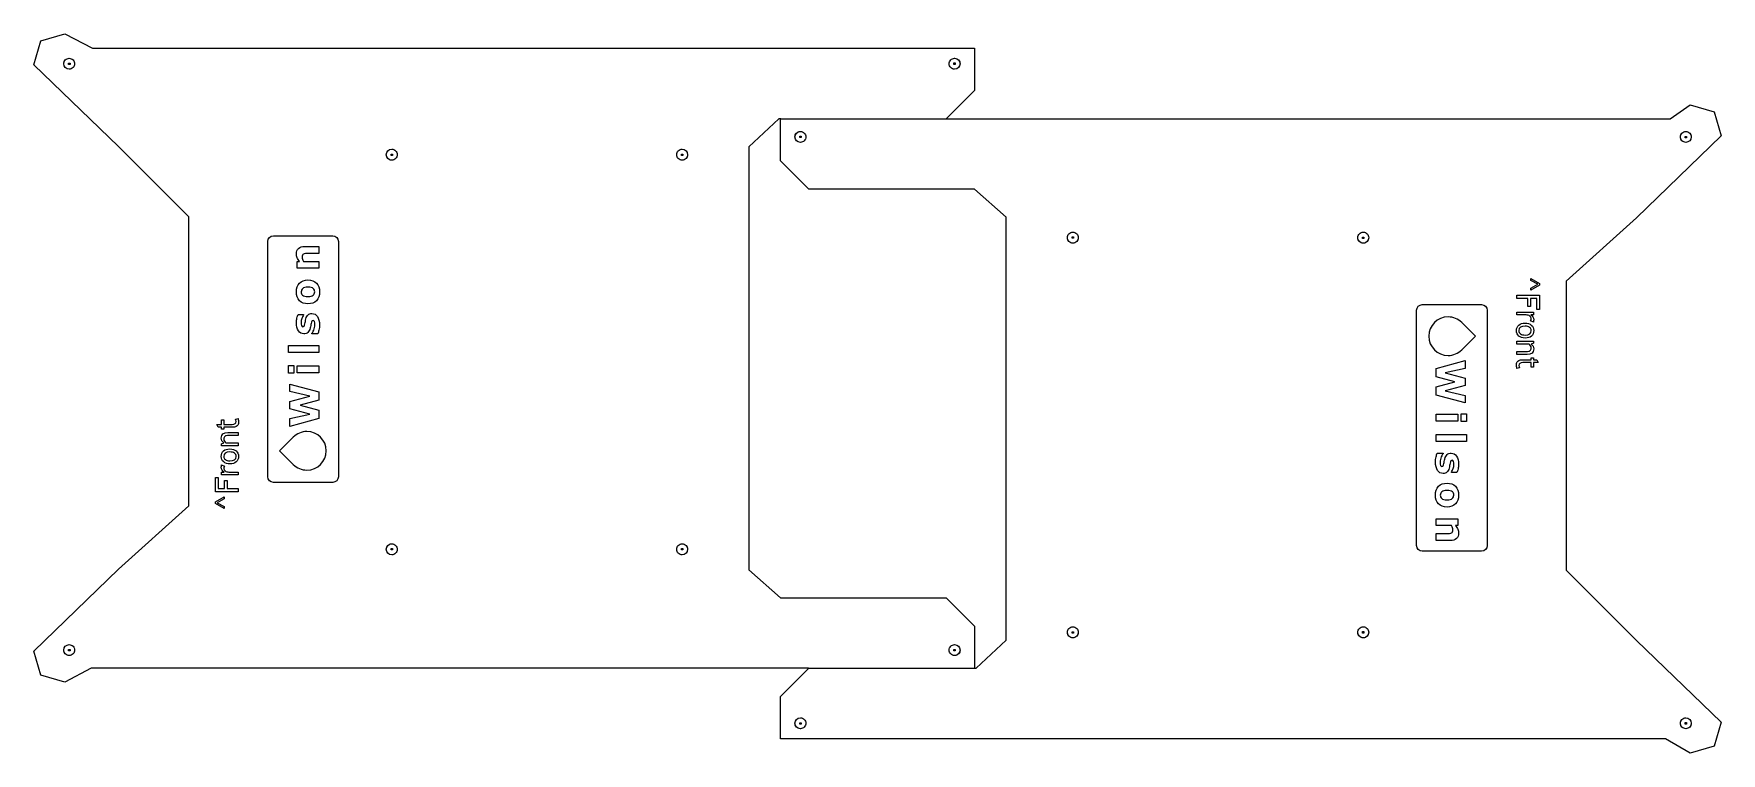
# Model space of a CAD drawing. Extents: x 0 to 599, y 0 to 255.
import ezdxf

# ---------------------------------------------------------------- set-up
doc = ezdxf.new("R2010")
doc.units = 0
doc.layers.add('Layer_1', color=7, linetype='CONTINUOUS')

msp = doc.modelspace()

# ---------------------------------------------------------------- linework, layer by layer
at = {"layer": 'Layer_1', "color": 7}
for p, q in [((0.135159, 244.397301), (2.635168, 252.897301)), ((2.635168, 252.897301), (11.135165, 255.397302)), ((11.135165, 255.397302), (21.024034, 250.26408)), ((12.694485, 246.681794), (12.694485, 246.681794)), ((21.024034, 250.26408), (223.694501, 250.26408)), ((223.694501, 250.26408), (238.694499, 250.264362)), ((238.694499, 250.264362), (333.694507, 250.264362)), ((326.694506, 246.681794), (326.694506, 246.681794)), ((333.694507, 250.264362), (333.694507, 235.264361)), ((30.135155, 215.397303), (0.135159, 244.397301)), ((12.49459, 244.973421), (12.99459, 244.973421)), ((12.49459, 244.473421), (12.49459, 244.973421)), ((12.99459, 244.473421), (12.49459, 244.473421)), ((12.99459, 244.973421), (12.99459, 244.473421)), ((326.432198, 245.029902), (326.932198, 245.029902)), ((326.432198, 244.529902), (326.432198, 245.029902)), ((326.932198, 244.529902), (326.432198, 244.529902)), ((326.932198, 245.029902), (326.932198, 244.529902)), ((333.694507, 235.264361), (323.694498, 225.264362)), ((580.492845, 225.266385), (587.55952, 230.13305)), ((587.55952, 230.13305), (596.058162, 227.63277)), ((596.058162, 227.63277), (598.558143, 219.13277)), ((264.338932, 225.264362), (253.694497, 215.264362)), ((265.009971, 225.264362), (264.338932, 225.264362)), ((264.998795, 210.266017), (264.998795, 225.266015)), ((264.998795, 225.266015), (359.998812, 225.266015)), ((359.998812, 225.266015), (374.99881, 225.266298)), ((374.99881, 225.266298), (483.559508, 225.266298)), ((483.559508, 225.266298), (564.753622, 225.266371)), ((564.753622, 225.266371), (580.492845, 225.266385)), ((271.754537, 219.029689), (272.254537, 219.029689)), ((271.754537, 218.529689), (271.754537, 219.029689)), ((272.254537, 218.529689), (271.754537, 218.529689)), ((271.998824, 216.848224), (271.998824, 216.848224)), ((272.254537, 219.029689), (272.254537, 218.529689)), ((598.558143, 219.13277), (568.558147, 190.132772)), ((585.725329, 218.992938), (586.225329, 218.992938)), ((585.725329, 218.492938), (585.725329, 218.992938)), ((586.225329, 218.492938), (585.725329, 218.492938)), ((585.998831, 216.848224), (585.998831, 216.848224)), ((586.225329, 218.992938), (586.225329, 218.492938)), ((55.135162, 190.397302), (30.135155, 215.397303)), ((126.835775, 212.694305), (127.335775, 212.694305)), ((126.835775, 212.194305), (126.835775, 212.694305)), ((127.335775, 212.194305), (126.835775, 212.194305)), ((127.081156, 214.431781), (127.081156, 214.431781)), ((127.335775, 212.694305), (127.335775, 212.194305)), ((229.828548, 212.713829), (230.328548, 212.713829)), ((229.828548, 212.213829), (229.828548, 212.713829)), ((230.328548, 212.213829), (229.828548, 212.213829)), ((230.081176, 214.431781), (230.081176, 214.431781)), ((230.328548, 212.713829), (230.328548, 212.213829)), ((253.694497, 215.264362), (253.694497, 65.26436)), ((274.998804, 200.266017), (264.998795, 210.266017)), ((316.44991, 200.266017), (274.998804, 200.266017)), ((333.789926, 200.266017), (316.44991, 200.266017)), ((344.99881, 190.266018), (333.789926, 200.266017)), ((55.135162, 168.522302), (55.135162, 190.397302)), ((344.99881, 40.266016), (344.99881, 190.266018)), ((568.558147, 190.132772), (543.558168, 167.632772)), ((368.343282, 183.320501), (368.843282, 183.320501)), ((368.343282, 182.8205), (368.343282, 183.320501)), ((368.843282, 182.8205), (368.343282, 182.8205)), ((368.612172, 181.098204), (368.612172, 181.098204)), ((368.843282, 183.320501), (368.843282, 182.8205)), ((471.3441, 183.229015), (471.8441, 183.229015)), ((471.3441, 182.729015), (471.3441, 183.229015)), ((471.8441, 182.729015), (471.3441, 182.729015)), ((471.612172, 181.098204), (471.612172, 181.098204)), ((471.8441, 183.229015), (471.8441, 182.729015)), ((55.135162, 159.147301), (55.135162, 168.522302)), ((543.558168, 167.632772), (543.558168, 144.0734)), ((55.135162, 149.772302), (55.135162, 159.147301)), ((55.135162, 141.14496), (55.135162, 149.772302)), ((543.558168, 144.0734), (543.558168, 133.882773)), ((55.135162, 131.022301), (55.135162, 141.14496)), ((543.558168, 133.882773), (543.558168, 124.507771)), ((55.135162, 121.6473), (55.135162, 131.022301)), ((55.135162, 111.456673), (55.135162, 121.6473)), ((543.558168, 124.507771), (543.558168, 114.385112)), ((543.558168, 114.385112), (543.558168, 105.757771)), ((55.135162, 87.897301), (55.135162, 111.456673)), ((543.558168, 105.757771), (543.558168, 96.382772)), ((543.558168, 96.382772), (543.558168, 87.00777)), ((30.135155, 65.397301), (55.135162, 87.897301)), ((543.558168, 87.00777), (543.558168, 65.132771)), ((126.836732, 72.757687), (127.336732, 72.757687)), ((126.836732, 72.257687), (126.836732, 72.757687)), ((127.336732, 72.257687), (126.836732, 72.257687)), ((127.081156, 74.431779), (127.081156, 74.431779)), ((127.336732, 72.757687), (127.336732, 72.257687)), ((229.849201, 72.766284), (230.349201, 72.766284)), ((229.849201, 72.266284), (229.849201, 72.766284)), ((230.349201, 72.266284), (229.849201, 72.266284)), ((230.081176, 74.431779), (230.081176, 74.431779)), ((230.349201, 72.766284), (230.349201, 72.266284)), ((0.135159, 36.397302), (30.135155, 65.397301)), ((253.694497, 65.26436), (264.903376, 55.26436)), ((543.558168, 65.132771), (568.558147, 40.13277)), ((264.903376, 55.26436), (282.243392, 55.26436)), ((282.243392, 55.26436), (323.694498, 55.26436)), ((323.694498, 55.26436), (333.694507, 45.26436)), ((333.694507, 45.26436), (333.694507, 30.264362)), ((368.394674, 43.251357), (368.894674, 43.251357)), ((368.394674, 42.751357), (368.394674, 43.251357)), ((368.894674, 42.751357), (368.394674, 42.751357)), ((368.894674, 43.251357), (368.894674, 42.751357)), ((471.369748, 43.296126), (471.869748, 43.296126)), ((471.369748, 42.796126), (471.369748, 43.296126)), ((471.869748, 42.796126), (471.369748, 42.796126)), ((471.869748, 43.296126), (471.869748, 42.796126)), ((2.635168, 27.897302), (0.135159, 36.397302)), ((12.491556, 37.002626), (12.991556, 37.002626)), ((12.491556, 36.502626), (12.491556, 37.002626)), ((12.991556, 36.502626), (12.491556, 36.502626)), ((12.694485, 38.681758), (12.694485, 38.681758)), ((12.991556, 37.002626), (12.991556, 36.502626)), ((326.443498, 37.000713), (326.943498, 37.000713)), ((326.443498, 36.500713), (326.443498, 37.000713)), ((326.943498, 36.500713), (326.443498, 36.500713)), ((326.694506, 38.681758), (326.694506, 38.681758)), ((326.943498, 37.000713), (326.943498, 36.500713)), ((334.35437, 30.266016), (344.99881, 40.266016)), ((368.612172, 41.098201), (368.612172, 41.098201)), ((471.612172, 41.098201), (471.612172, 41.098201)), ((568.558147, 40.13277), (598.558143, 11.132772)), ((20.458235, 30.26408), (11.133811, 25.397302)), ((115.1338, 30.26408), (20.458235, 30.26408)), ((223.694501, 30.26408), (115.1338, 30.26408)), ((238.694499, 30.264362), (223.694501, 30.26408)), ((274.894974, 30.264362), (238.694499, 30.264362)), ((264.998795, 20.266016), (274.998804, 30.266016)), ((274.998804, 30.266016), (316.44991, 30.266016)), ((316.44991, 30.266016), (334.35437, 30.266016)), ((11.133811, 25.397302), (2.635168, 27.897302)), ((264.998795, 5.266026), (264.998795, 20.266016)), ((271.761847, 10.966179), (272.261847, 10.966179)), ((271.761847, 10.466179), (271.761847, 10.966179)), ((272.261847, 10.466179), (271.761847, 10.466179)), ((271.998824, 8.848188), (271.998824, 8.848188)), ((272.261847, 10.966179), (272.261847, 10.466179)), ((585.749883, 10.991432), (586.249883, 10.991432)), ((585.749883, 10.491432), (585.749883, 10.991432)), ((586.249883, 10.491432), (585.749883, 10.491432)), ((585.998831, 8.848188), (585.998831, 8.848188)), ((586.249883, 10.991432), (586.249883, 10.491432)), ((598.558143, 11.132772), (596.058162, 2.632752)), ((359.998812, 5.266026), (264.998795, 5.266026)), ((374.99881, 5.266026), (359.998812, 5.266026)), ((578.798157, 5.266026), (374.99881, 5.266026)), ((587.558165, 0.132771), (578.798157, 5.266026)), ((596.058162, 2.632752), (587.558165, 0.132771))]:
    msp.add_line(p, q, dxfattribs=at)
at = {"layer": 'Layer_1', "color": 6}
for p, q in [((0.135173, 244.397544), (2.635182, 252.897541)), ((2.635182, 252.897541), (11.135179, 255.397522)), ((11.135179, 255.397522), (21.024048, 250.264323)), ((21.024048, 250.264323), (223.694515, 250.264323)), ((223.694515, 250.264323), (238.694513, 250.264323)), ((238.694513, 250.264323), (333.694521, 250.264323)), ((333.694521, 250.264323), (333.694521, 235.264325)), ((30.13517, 215.397545), (0.135173, 244.397544)), ((333.694521, 235.264325), (323.694512, 225.264316)), ((580.492873, 225.266038), (587.559548, 230.132424)), ((587.559548, 230.132424), (596.05819, 227.632753)), ((596.05819, 227.632753), (598.558143, 219.132756)), ((264.338946, 225.264316), (253.694511, 215.264308)), ((265.009986, 225.264316), (264.338946, 225.264316)), ((264.99881, 210.26604), (264.99881, 225.266038)), ((264.99881, 225.266038), (359.998826, 225.266038)), ((359.998826, 225.266038), (374.998824, 225.266038)), ((374.998824, 225.266038), (483.559522, 225.266038)), ((483.559522, 225.266038), (580.492873, 225.266038)), ((598.558143, 219.132756), (568.558175, 190.132758)), ((55.135176, 190.397539), (30.13517, 215.397545)), ((253.694511, 215.264308), (253.694511, 65.264326)), ((274.998818, 200.266031), (264.99881, 210.26604)), ((316.449924, 200.266031), (274.998818, 200.266031)), ((333.78994, 200.266031), (316.449924, 200.266031)), ((344.998825, 190.266023), (333.78994, 200.266031)), ((55.135176, 168.522523), (55.135176, 190.397539)), ((344.998825, 40.266041), (344.998825, 190.266023)), ((568.558175, 190.132758), (543.558168, 167.632761)), ((55.135176, 159.147524), (55.135176, 168.522523)), ((543.558168, 167.632761), (543.558168, 144.073386)), ((55.135176, 149.772525), (55.135176, 159.147524)), ((55.135176, 141.145189), (55.135176, 149.772525)), ((543.558168, 144.073386), (543.558168, 133.882765)), ((55.135176, 131.022527), (55.135176, 141.145189)), ((543.558168, 133.882765), (543.558168, 124.507766)), ((55.135176, 121.647528), (55.135176, 131.022527)), ((55.135176, 111.456907), (55.135176, 121.647528)), ((543.558168, 124.507766), (543.558168, 114.385104)), ((543.558168, 114.385104), (543.558168, 105.757768)), ((55.135176, 87.897532), (55.135176, 111.456907)), ((543.558168, 105.757768), (543.558168, 96.382769)), ((543.558168, 96.382769), (543.558168, 87.007742)), ((30.13517, 65.397535), (55.135176, 87.897532)), ((543.558168, 87.007742), (543.558168, 65.132754)), ((0.135173, 36.397536), (30.13517, 65.397535)), ((253.694511, 65.264326), (264.90339, 55.264318)), ((543.558168, 65.132754), (568.558175, 40.132747)), ((264.90339, 55.264318), (282.243406, 55.264318)), ((282.243406, 55.264318), (323.694512, 55.264318)), ((323.694512, 55.264318), (333.694521, 45.264309)), ((333.694521, 45.264309), (333.694521, 30.264311)), ((2.635182, 27.897539), (0.135173, 36.397536)), ((334.354384, 30.266033), (344.998825, 40.266041)), ((568.558175, 40.132747), (598.558143, 11.132749)), ((20.458249, 30.264339), (11.133825, 25.39753)), ((115.133814, 30.264339), (20.458249, 30.264339)), ((223.694515, 30.264339), (115.133814, 30.264339)), ((238.694513, 30.264339), (223.694515, 30.264339)), ((274.894988, 30.264339), (238.694513, 30.264339)), ((264.99881, 20.266025), (274.998818, 30.266033)), ((274.998818, 30.266033), (316.449924, 30.266033)), ((316.449924, 30.266033), (334.354384, 30.266033)), ((11.133825, 25.39753), (2.635182, 27.897539)), ((264.99881, 5.266026), (264.99881, 20.266025)), ((598.558143, 11.132749), (596.05819, 2.632752)), ((359.998826, 5.266026), (264.99881, 5.266026)), ((374.998824, 5.266026), (359.998826, 5.266026)), ((578.798185, 5.266026), (374.998824, 5.266026)), ((587.558193, 0.132771), (578.798185, 5.266026)), ((596.05819, 2.632752), (587.558193, 0.132771))]:
    msp.add_line(p, q, dxfattribs=at)
at = {"layer": 'Layer_1', "color": 5}
for p, q in [((12.694471, 246.6818), (12.694471, 246.6818)), ((326.694492, 246.6818), (326.694492, 246.6818)), ((271.99881, 216.848238), (271.99881, 216.848238)), ((585.998831, 216.848238), (585.998831, 216.848238)), ((127.081142, 214.431792), (127.081142, 214.431792)), ((230.081161, 214.431789), (230.081161, 214.431789)), ((83.153589, 98.212867), (83.153589, 181.712867)), ((85.153587, 183.712868), (106.153591, 183.712868)), ((96.210346, 179.944049), (101.247075, 179.944049)), ((101.247075, 179.944049), (101.247075, 177.4498)), ((101.247075, 179.944049), (101.247075, 179.944049)), ((108.153589, 181.712867), (108.153589, 98.212867)), ((368.612158, 181.098223), (368.612158, 181.098223)), ((471.612158, 181.098223), (471.612158, 181.098223)), ((93.509389, 172.171914), (93.509389, 174.652382)), ((93.509389, 174.652382), (94.363774, 174.652382)), ((95.762482, 174.652382), (101.247075, 174.652382)), ((101.247075, 177.4498), (97.409237, 177.4498)), ((101.247075, 174.652382), (101.247075, 172.171914)), ((101.247075, 172.171914), (93.509389, 172.171914)), ((97.381678, 168.043663), (97.381678, 168.043663)), ((531.015453, 167.870801), (531.015453, 168.543286)), ((531.015453, 168.543286), (534.146355, 166.79042)), ((533.506946, 166.503787), (531.015453, 167.870801)), ((99.2627, 164.991309), (99.2627, 164.991309)), ((526.037979, 161.504266), (526.037979, 162.606696)), ((526.037979, 162.606696), (534.113283, 162.606696)), ((531.037501, 165.158823), (533.506946, 166.503787)), ((534.146355, 166.200621), (531.037501, 164.458779)), ((531.037501, 164.458779), (531.037501, 165.158823)), ((531.037501, 165.158823), (531.037501, 165.158823)), ((534.113283, 162.606696), (534.113283, 157.618198)), ((534.146355, 166.79042), (534.146355, 166.200621)), ((93.847008, 155.791877), (95.803824, 155.791877)), ((95.803824, 155.791877), (95.803824, 155.578283)), ((98.794166, 156.143278), (98.794166, 156.143278)), ((490.539713, 73.817141), (490.539713, 157.317143)), ((492.539711, 159.317142), (513.539715, 159.317142)), ((515.539713, 157.317143), (515.539713, 73.817141)), ((515.539713, 157.317143), (515.539713, 157.317143)), ((529.940582, 161.504266), (526.037979, 161.504266)), ((526.037979, 155.628311), (526.037979, 156.675621)), ((526.037979, 156.675621), (531.941494, 156.675621)), ((529.422442, 155.628311), (526.037979, 155.628311)), ((529.940582, 158.665508), (529.940582, 161.504266)), ((530.877649, 158.665508), (529.940582, 158.665508)), ((533.121095, 161.504266), (530.877649, 161.504266)), ((530.877649, 161.504266), (530.877649, 158.665508)), ((531.941494, 155.628311), (530.998916, 155.628311)), ((531.941494, 156.675621), (531.941494, 155.628311)), ((533.121095, 157.618198), (533.121095, 161.504266)), ((533.121095, 161.504266), (533.121095, 161.504266)), ((534.113283, 157.618198), (533.121095, 157.618198)), ((511.353943, 148.094144), (506.515099, 152.932714)), ((506.515099, 152.932714), (511.353943, 148.094144)), ((511.353957, 148.094149), (506.515113, 152.932708)), ((506.515113, 152.932708), (511.353957, 148.094149)), ((529.003517, 152.75648), (529.003517, 152.75648)), ((529.003517, 151.65405), (529.003517, 151.65405)), ((531.952519, 153.11477), (530.93277, 153.55023)), ((530.93277, 153.55023), (530.93277, 153.55023)), ((90.525939, 142.258518), (90.525939, 144.738986)), ((90.525939, 144.738986), (101.247075, 144.738986)), ((98.801055, 148.901687), (98.801055, 149.129062)), ((100.840554, 148.901687), (98.801055, 148.901687)), ((101.247075, 144.738986), (101.247075, 142.258518)), ((101.247075, 144.738986), (101.247075, 144.738986)), ((506.514964, 143.2553), (511.353943, 148.094144)), ((511.353943, 148.094144), (506.514964, 143.2553)), ((506.514978, 143.255308), (511.353957, 148.094149)), ((511.353957, 148.094149), (506.514978, 143.255308)), ((511.353943, 148.094144), (511.353943, 148.094144)), ((511.353943, 148.094144), (511.353943, 148.094144)), ((511.353957, 148.094149), (511.353957, 148.094149)), ((511.353957, 148.094149), (511.353957, 148.094149)), ((526.037979, 145.259952), (526.037979, 146.307259)), ((526.037979, 146.307259), (531.941494, 146.307259)), ((530.425652, 145.259952), (526.037979, 145.259952)), ((531.941494, 145.59068), (531.180817, 145.259952)), ((531.941494, 146.307259), (531.941494, 145.59068)), ((101.247075, 142.258518), (90.525939, 142.258518)), ((90.525939, 135.02968), (90.525939, 137.647952)), ((90.525939, 137.647952), (92.406958, 137.647952)), ((92.406958, 137.647952), (92.406958, 135.02968)), ((92.406958, 137.647952), (92.406958, 137.647952)), ((497.446227, 136.65196), (507.705721, 139.414927)), ((506.514964, 143.2553), (506.514964, 143.2553)), ((506.514978, 143.255308), (506.514978, 143.255308)), ((507.705721, 139.414927), (507.705721, 136.65196)), ((526.037979, 142.674752), (529.472051, 142.674752)), ((526.037979, 141.627442), (526.037979, 142.674752)), ((526.037979, 142.674752), (526.037979, 142.674752)), ((529.692537, 141.627442), (526.037979, 141.627442)), ((527.763283, 139.758823), (531.114671, 139.758823)), ((531.114671, 138.711513), (528.182205, 138.711513)), ((531.114671, 139.758823), (531.114671, 140.442329)), ((531.114671, 140.442329), (531.941494, 140.442329)), ((531.114671, 139.758823), (531.114671, 139.758823)), ((531.114671, 137.09094), (531.114671, 138.711513)), ((531.941494, 140.442329), (531.941494, 139.758823)), ((531.941494, 139.758823), (533.176216, 139.758823)), ((533.578604, 138.711513), (531.941494, 138.711513)), ((531.941494, 138.711513), (531.941494, 137.09094)), ((533.176216, 139.758823), (533.578604, 138.711513)), ((92.406958, 135.02968), (90.525939, 135.02968)), ((93.509389, 135.098582), (93.509389, 137.57905)), ((93.509389, 137.57905), (101.247075, 137.57905)), ((101.247075, 135.098582), (93.509389, 135.098582)), ((101.247075, 137.57905), (101.247075, 135.098582)), ((101.247075, 137.57905), (101.247075, 137.57905)), ((497.446227, 133.723631), (497.446227, 136.65196)), ((504.129712, 131.93218), (497.446227, 133.723631)), ((497.446227, 130.0925), (504.129712, 131.93218)), ((507.705721, 136.65196), (500.643277, 135.074106)), ((500.643277, 135.074106), (507.705721, 133.186195)), ((507.705721, 133.186195), (507.705721, 130.547251)), ((527.01363, 136.820845), (526.0931, 136.666506)), ((531.941494, 137.09094), (531.114671, 137.09094)), ((90.987581, 131.128808), (101.247075, 128.365841)), ((90.987581, 128.434743), (90.987581, 131.128808)), ((90.987581, 131.128808), (90.987581, 131.128808)), ((98.050025, 126.781098), (90.987581, 128.434743)), ((90.987581, 124.982758), (98.050025, 126.781098)), ((101.247075, 128.365841), (101.247075, 125.437509)), ((497.446227, 127.164168), (497.446227, 130.0925)), ((507.705721, 124.401201), (497.446227, 127.164168)), ((507.705721, 130.547251), (500.643277, 128.748911)), ((500.643277, 128.748911), (507.705721, 127.095267)), ((507.705721, 127.095267), (507.705721, 124.401201)), ((90.987581, 122.343814), (90.987581, 124.982758)), ((98.050025, 120.455903), (90.987581, 122.343814)), ((90.987581, 118.878049), (98.050025, 120.455903)), ((101.247075, 125.437509), (94.56359, 123.597829)), ((94.56359, 123.597829), (101.247075, 121.806378)), ((101.247075, 121.806378), (101.247075, 118.878049)), ((497.446227, 117.950959), (497.446227, 120.431427)), ((497.446227, 120.431427), (505.183913, 120.431427)), ((505.183913, 120.431427), (505.183913, 117.950959)), ((506.286344, 117.882057), (506.286344, 120.500329)), ((506.286344, 120.500329), (508.167363, 120.500329)), ((507.705721, 124.401201), (507.705721, 124.401201)), ((508.167363, 120.500329), (508.167363, 117.882057)), ((65.517086, 115.771173), (65.114698, 116.818483)), ((65.114698, 116.818483), (66.751808, 116.818483)), ((66.751808, 115.771173), (65.517086, 115.771173)), ((66.751808, 116.818483), (66.751808, 118.439056)), ((66.751808, 118.439056), (67.578631, 118.439056)), ((66.751808, 115.087667), (66.751808, 115.771173)), ((67.578631, 115.087667), (66.751808, 115.087667)), ((67.578631, 118.439056), (67.578631, 116.818483)), ((67.578631, 116.818483), (70.511097, 116.818483)), ((67.578631, 115.771173), (67.578631, 115.087667)), ((70.930019, 115.771173), (67.578631, 115.771173)), ((67.578631, 115.771173), (67.578631, 115.771173)), ((69.000765, 113.902554), (72.655323, 113.902554)), ((71.679672, 118.709151), (72.600202, 118.86349)), ((72.655323, 113.902554), (72.655323, 112.855244)), ((101.247075, 118.878049), (90.987581, 116.115082)), ((90.987581, 116.115082), (90.987581, 118.878049)), ((505.183913, 117.950959), (497.446227, 117.950959)), ((497.446227, 117.950959), (497.446227, 117.950959)), ((508.167363, 117.882057), (506.286344, 117.882057)), ((506.286344, 117.882057), (506.286344, 117.882057)), ((66.751808, 109.939316), (67.512485, 110.270044)), ((66.751808, 109.222737), (66.751808, 109.939316)), ((72.655323, 109.222737), (66.751808, 109.222737)), ((68.26765, 110.270044), (72.655323, 110.270044)), ((72.655323, 112.855244), (69.221251, 112.855244)), ((72.655323, 112.855244), (72.655323, 112.855244)), ((72.655323, 110.270044), (72.655323, 109.222737)), ((92.178338, 112.274711), (87.339359, 107.435867)), ((87.339359, 107.435867), (92.178338, 112.274711)), ((92.178353, 112.274674), (87.339373, 107.435833)), ((87.339373, 107.435833), (92.178353, 112.274674)), ((92.178338, 112.274711), (92.178338, 112.274711)), ((92.178353, 112.274674), (92.178353, 112.274674)), ((497.446227, 110.791023), (497.446227, 113.271492)), ((497.446227, 113.271492), (508.167363, 113.271492)), ((508.167363, 110.791023), (497.446227, 110.791023)), ((497.446227, 110.791023), (497.446227, 110.791023)), ((508.167363, 113.271492), (508.167363, 110.791023)), ((66.740783, 102.415226), (67.760532, 101.979766)), ((67.760532, 101.979766), (67.760532, 101.979766)), ((69.689785, 103.875947), (69.689785, 103.875947)), ((69.689785, 102.773516), (69.689785, 102.773516)), ((87.339359, 107.435867), (92.178203, 102.597297)), ((92.178203, 102.597297), (87.339359, 107.435867)), ((87.339359, 107.435867), (87.339359, 107.435867)), ((87.339359, 107.435867), (87.339359, 107.435867)), ((87.339373, 107.435833), (92.178217, 102.597274)), ((92.178217, 102.597274), (87.339373, 107.435833)), ((87.339373, 107.435833), (87.339373, 107.435833)), ((87.339373, 107.435833), (87.339373, 107.435833)), ((497.852748, 106.628322), (499.892247, 106.628322)), ((499.892247, 106.628322), (499.892247, 106.400947)), ((64.58002, 92.9233), (64.58002, 97.911798)), ((64.58002, 97.911798), (65.572207, 97.911798)), ((65.572207, 97.911798), (65.572207, 94.025731)), ((66.751808, 98.854375), (66.751808, 99.901685)), ((66.751808, 99.901685), (67.694386, 99.901685)), ((72.655323, 98.854375), (66.751808, 98.854375)), ((67.815653, 94.025731), (67.815653, 96.864488)), ((67.815653, 96.864488), (68.75272, 96.864488)), ((68.75272, 96.864488), (68.75272, 94.025731)), ((69.27086, 99.901685), (72.655323, 99.901685)), ((72.655323, 99.901685), (72.655323, 98.854375)), ((83.153589, 98.212867), (83.153589, 98.212867)), ((106.153591, 96.212868), (85.153587, 96.212868)), ((499.899136, 99.386731), (499.899136, 99.386731)), ((502.889478, 99.738132), (502.889478, 99.951726)), ((504.846294, 99.738132), (502.889478, 99.738132)), ((64.546947, 89.329375), (67.655801, 91.071217)), ((72.655323, 92.9233), (64.58002, 92.9233)), ((67.655801, 90.371173), (65.186357, 89.026209)), ((65.572207, 94.025731), (67.815653, 94.025731)), ((65.572207, 94.025731), (65.572207, 94.025731)), ((67.655801, 91.071217), (67.655801, 90.371173)), ((67.655801, 90.371173), (67.655801, 90.371173)), ((68.75272, 94.025731), (72.655323, 94.025731)), ((72.655323, 94.025731), (72.655323, 92.9233)), ((499.430602, 90.5387), (499.430602, 90.5387)), ((64.546947, 88.739576), (64.546947, 89.329375)), ((67.67785, 86.98671), (64.546947, 88.739576)), ((65.186357, 89.026209), (67.67785, 87.659195)), ((67.67785, 87.659195), (67.67785, 86.98671)), ((501.311624, 87.486346), (501.311624, 87.486346)), ((497.446227, 80.877627), (497.446227, 83.358095)), ((497.446227, 83.358095), (505.183913, 83.358095)), ((502.93082, 80.877627), (497.446227, 80.877627)), ((497.446227, 75.58596), (497.446227, 78.080209)), ((497.446227, 78.080209), (501.284065, 78.080209)), ((505.183913, 80.877627), (504.329528, 80.877627)), ((505.183913, 83.358095), (505.183913, 80.877627)), ((127.081142, 74.431787), (127.081142, 74.431787)), ((230.081161, 74.431787), (230.081161, 74.431787)), ((513.539715, 71.817142), (492.539711, 71.817142)), ((502.482956, 75.58596), (497.446227, 75.58596)), ((497.446227, 75.58596), (497.446227, 75.58596)), ((12.694471, 38.681772), (12.694471, 38.681772)), ((326.694492, 38.681772), (326.694492, 38.681772)), ((368.612158, 41.098221), (368.612158, 41.098221)), ((471.612158, 41.098218), (471.612158, 41.098218)), ((271.99881, 8.848214), (271.99881, 8.848214)), ((585.998831, 8.848214), (585.998831, 8.848214))]:
    msp.add_line(p, q, dxfattribs=at)
for points in [[(10.753065, 244.740384), (10.753064, 245.812596), (11.62226, 246.681796), (12.694471, 246.6818)], [(12.694471, 246.6818), (13.20937, 246.681805), (13.703182, 246.477267), (14.067272, 246.11318)], [(14.067272, 246.11318), (14.431363, 245.749093), (14.635907, 245.255283), (14.635906, 244.740384)], [(324.753057, 244.740384), (324.753057, 245.255283), (324.957601, 245.749093), (325.321691, 246.11318)], [(325.321691, 246.11318), (325.685782, 246.477267), (326.179594, 246.681805), (326.694492, 246.6818)], [(326.694492, 246.6818), (327.766703, 246.681796), (328.6359, 245.812596), (328.635899, 244.740384)], [(12.694471, 242.798969), (11.62226, 242.798973), (10.753064, 243.668173), (10.753065, 244.740384)], [(14.067272, 243.367589), (13.703182, 243.003502), (13.20937, 242.798963), (12.694471, 242.798969)], [(14.635906, 244.740384), (14.635907, 244.225485), (14.431363, 243.731676), (14.067272, 243.367589)], [(325.321691, 243.367589), (324.957601, 243.731676), (324.753057, 244.225485), (324.753057, 244.740384)], [(326.694492, 242.798969), (326.179594, 242.798963), (325.685782, 243.003502), (325.321691, 243.367589)], [(328.635899, 244.740384), (328.6359, 243.668173), (327.766703, 242.798973), (326.694492, 242.798969)], [(270.057403, 218.789653), (270.057402, 219.861864), (270.926599, 220.731065), (271.99881, 220.731068)], [(271.99881, 216.848238), (270.926599, 216.848241), (270.057402, 217.717442), (270.057403, 218.789653)], [(271.99881, 220.731068), (272.513709, 220.731074), (273.00752, 220.526535), (273.371611, 220.162449)], [(273.371611, 217.416858), (273.00752, 217.052771), (272.513709, 216.848232), (271.99881, 216.848238)], [(273.371611, 220.162449), (273.735701, 219.798362), (273.940245, 219.304552), (273.940245, 218.789653)], [(273.940245, 218.789653), (273.940245, 218.274754), (273.735701, 217.780944), (273.371611, 217.416858)], [(584.057424, 218.789653), (584.057423, 219.861864), (584.92662, 220.731065), (585.998831, 220.731068)], [(585.998831, 216.848238), (584.92662, 216.848241), (584.057423, 217.717442), (584.057424, 218.789653)], [(585.998831, 220.731068), (587.071042, 220.731065), (587.940238, 219.861864), (587.940237, 218.789653)], [(587.940237, 218.789653), (587.940238, 217.717442), (587.071042, 216.848241), (585.998831, 216.848238)], [(125.139735, 212.490377), (125.139734, 213.562588), (126.008931, 214.431789), (127.081142, 214.431792)], [(127.081142, 210.548962), (126.008931, 210.548965), (125.139734, 211.418166), (125.139735, 212.490377)], [(127.081142, 214.431792), (127.596041, 214.431798), (128.089852, 214.227259), (128.453943, 213.863172)], [(128.453943, 211.117581), (128.089852, 210.753495), (127.596041, 210.548956), (127.081142, 210.548962)], [(128.453943, 213.863172), (128.818033, 213.499086), (129.022577, 213.005276), (129.022577, 212.490377)], [(129.022577, 212.490377), (129.022577, 211.975478), (128.818033, 211.481668), (128.453943, 211.117581)], [(228.70836, 211.117582), (228.34427, 211.481668), (228.139726, 211.975478), (228.139727, 212.490377)], [(228.139727, 212.490377), (228.139727, 213.005275), (228.344271, 213.499084), (228.708361, 213.86317)], [(230.081161, 210.548962), (229.566263, 210.548956), (229.072451, 210.753495), (228.70836, 211.117582)], [(228.708361, 213.86317), (229.072451, 214.227256), (229.566263, 214.431795), (230.081161, 214.431789)], [(230.081161, 214.431789), (231.153372, 214.431786), (232.022568, 213.562587), (232.022568, 212.490377)], [(232.022568, 212.490377), (232.022569, 211.418166), (231.153373, 210.548966), (230.081161, 210.548962)], [(83.153589, 181.712867), (83.153589, 182.820866), (84.045589, 183.712868), (85.153587, 183.712868)], [(94.026155, 179.234359), (94.513061, 179.707486), (95.241125, 179.944049), (96.210346, 179.944049)], [(106.153591, 183.712868), (107.261589, 183.712868), (108.153589, 182.820866), (108.153589, 181.712867)], [(366.670742, 183.039639), (366.670742, 183.554534), (366.875283, 184.048341), (367.239369, 184.412427)], [(367.239369, 181.66685), (366.875283, 182.030936), (366.670742, 182.524743), (366.670742, 183.039639)], [(367.239369, 184.412427), (367.603455, 184.776513), (368.097262, 184.981054), (368.612158, 184.981054)], [(368.612158, 181.098223), (368.097262, 181.098223), (367.603455, 181.302764), (367.239369, 181.66685)], [(368.612158, 184.981054), (369.127052, 184.981054), (369.620858, 184.776512), (369.984944, 184.412426)], [(369.984944, 181.666851), (369.620858, 181.302765), (369.127052, 181.098224), (368.612158, 181.098223)], [(369.984944, 184.412426), (370.349029, 184.04834), (370.55357, 183.554534), (370.55357, 183.039639)], [(370.55357, 183.039639), (370.55357, 182.524744), (370.349029, 182.030937), (369.984944, 181.666851)], [(469.670742, 183.039639), (469.670742, 183.554534), (469.875283, 184.048341), (470.239369, 184.412427)], [(470.239369, 181.66685), (469.875283, 182.030936), (469.670742, 182.524743), (469.670742, 183.039639)], [(470.239369, 184.412427), (470.603455, 184.776513), (471.097262, 184.981054), (471.612158, 184.981054)], [(471.612158, 181.098223), (471.097262, 181.098223), (470.603455, 181.302764), (470.239369, 181.66685)], [(471.612158, 184.981054), (472.127052, 184.981054), (472.620859, 184.776512), (472.984944, 184.412426)], [(472.984944, 181.666851), (472.620859, 181.302765), (472.127052, 181.098224), (471.612158, 181.098223)], [(472.984944, 184.412426), (473.349029, 184.04834), (473.55357, 183.554534), (473.55357, 183.039639)], [(473.55357, 183.039639), (473.55357, 182.524744), (473.349029, 182.030937), (472.984944, 181.666851)], [(93.295795, 177.277546), (93.295795, 178.113556), (93.539248, 178.765827), (94.026155, 179.234359)], [(93.571401, 175.920178), (93.387664, 176.328996), (93.295795, 176.781452), (93.295795, 177.277546)], [(94.363774, 174.652382), (94.019264, 175.093354), (93.755139, 175.515953), (93.571401, 175.920178)], [(95.417973, 176.829684), (95.339884, 176.655132), (95.30084, 176.409381), (95.30084, 176.092432)], [(95.30084, 176.092432), (95.30084, 175.867353), (95.337588, 175.63768), (95.411084, 175.403415)], [(95.411084, 175.403415), (95.484578, 175.173741), (95.601711, 174.923396), (95.762482, 174.652382)], [(95.790044, 177.236206), (95.620086, 177.144335), (95.496062, 177.008828), (95.417973, 176.829684)], [(96.479064, 177.401568), (96.166708, 177.369414), (95.937034, 177.314293), (95.790044, 177.236206)], [(97.409237, 177.4498), (97.096883, 177.4498), (96.786825, 177.433723), (96.479064, 177.401568)], [(94.370663, 166.934344), (95.105617, 167.67389), (96.109289, 168.043663), (97.381678, 168.043663)], [(97.381678, 168.043663), (98.654066, 168.043663), (99.657736, 167.671594), (100.39269, 166.927455)], [(93.268233, 163.806198), (93.268233, 165.156675), (93.63571, 166.19939), (94.370663, 166.934344)], [(94.363774, 160.684942), (93.633413, 161.433676), (93.268233, 162.474094), (93.268233, 163.806198)], [(95.114804, 164.474546), (95.036715, 164.267841), (94.997671, 164.045058), (94.997671, 163.806198)], [(94.997671, 163.806198), (94.997671, 163.567337), (95.029825, 163.353741), (95.094134, 163.16541)], [(95.094134, 163.16541), (95.158443, 162.981672), (95.28706, 162.804824), (95.479986, 162.634866)], [(95.514437, 165.00509), (95.326104, 164.858099), (95.192893, 164.681251), (95.114804, 164.474546)], [(95.479986, 162.634866), (95.659129, 162.483281), (95.904879, 162.361554), (96.217235, 162.269685)], [(96.251686, 165.349601), (95.943924, 165.266918), (95.698175, 165.15208), (95.514437, 165.00509)], [(96.217235, 162.269685), (96.529591, 162.182408), (96.922332, 162.13877), (97.395459, 162.13877)], [(97.395459, 165.473624), (96.940705, 165.473624), (96.559447, 165.432283), (96.251686, 165.349601)], [(98.55301, 165.349601), (98.272809, 165.432283), (97.886958, 165.473624), (97.395459, 165.473624)], [(97.395459, 162.13877), (97.818057, 162.13877), (98.185534, 162.177815), (98.49789, 162.255904)], [(98.49789, 162.255904), (98.805651, 162.333993), (99.053697, 162.44883), (99.242028, 162.600415)], [(99.2627, 164.991309), (99.065181, 165.152081), (98.828617, 165.271512), (98.55301, 165.349601)], [(99.242028, 162.600415), (99.421173, 162.747406), (99.552087, 162.921957), (99.634771, 163.124067)], [(99.648549, 164.467657), (99.570462, 164.674362), (99.441846, 164.848913), (99.2627, 164.991309)], [(99.634771, 163.124067), (99.717453, 163.330774), (99.758794, 163.565041), (99.758794, 163.826868)], [(99.758794, 163.826868), (99.758794, 164.051948), (99.722045, 164.265544), (99.648549, 164.467657)], [(100.39269, 166.927455), (101.123051, 166.187907), (101.488232, 165.147488), (101.488232, 163.806198)], [(101.488232, 163.806198), (101.488232, 162.464907), (101.123051, 161.422191), (100.39269, 160.67805)], [(93.474938, 154.544754), (93.589776, 155.077596), (93.7138, 155.493303), (93.847008, 155.791877)], [(97.381678, 159.56873), (96.100101, 159.56873), (95.094133, 159.940801), (94.363774, 160.684942)], [(96.623756, 154.227805), (96.793714, 154.880077), (97.062432, 155.36239), (97.42991, 155.674744)], [(100.39269, 160.67805), (99.657736, 159.938504), (98.654066, 159.56873), (97.381678, 159.56873)], [(97.42991, 155.674744), (97.792793, 155.9871), (98.247545, 156.143278), (98.794166, 156.143278)], [(98.794166, 156.143278), (99.593429, 156.143278), (100.23881, 155.784988), (100.73031, 155.068409)], [(490.539713, 157.317143), (490.539713, 158.425142), (491.431713, 159.317142), (492.539711, 159.317142)], [(513.539715, 159.317142), (514.647713, 159.317142), (515.539713, 158.425142), (515.539713, 157.317143)], [(530.657163, 155.214898), (530.315409, 155.490507), (529.903836, 155.628311), (529.422442, 155.628311)], [(530.998916, 155.628311), (531.700797, 155.246135), (532.051737, 154.678383), (532.051737, 153.925055)], [(93.295795, 152.884218), (93.295795, 153.462994), (93.355509, 154.016506), (93.474938, 154.544754)], [(94.039936, 149.990337), (93.543842, 150.697731), (93.295795, 151.662358), (93.295795, 152.884218)], [(95.893396, 148.936138), (95.149255, 148.936138), (94.531435, 149.287538), (94.039936, 149.990337)], [(95.190598, 154.317376), (95.029825, 153.848844), (94.949439, 153.373421), (94.949439, 152.891107)], [(94.949439, 152.891107), (94.949439, 152.491477), (95.004561, 152.153857), (95.114804, 151.878248)], [(95.114804, 151.878248), (95.225048, 151.607236), (95.381226, 151.47173), (95.583338, 151.47173)], [(95.803824, 155.578283), (95.551183, 155.210805), (95.346774, 154.790503), (95.190598, 154.317376)], [(95.583338, 151.47173), (95.767076, 151.47173), (95.907177, 151.533741), (96.003641, 151.657762)], [(96.003641, 151.657762), (96.100102, 151.781786), (96.196565, 152.073471), (96.293028, 152.532818)], [(96.293028, 152.532818), (96.343556, 152.785457), (96.394084, 153.056472), (96.444613, 153.34586)], [(96.444613, 153.34586), (96.490547, 153.639842), (96.550262, 153.933823), (96.623756, 154.227805)], [(98.20161, 151.010085), (98.017872, 150.307286), (97.733078, 149.785928), (97.347227, 149.446012)], [(98.380756, 151.86447), (98.330227, 151.552114), (98.270512, 151.267319), (98.20161, 151.010085)], [(98.511668, 152.6155), (98.470328, 152.431762), (98.426691, 152.181419), (98.380756, 151.86447)], [(98.759716, 153.400981), (98.672439, 153.263178), (98.589757, 153.001351), (98.511668, 152.6155)], [(99.166237, 153.607686), (98.977904, 153.607686), (98.842397, 153.538785), (98.759716, 153.400981)], [(99.090446, 149.556257), (99.191501, 149.72162), (99.301743, 149.95359), (99.421174, 150.252166)], [(99.648549, 153.256289), (99.538307, 153.490554), (99.377537, 153.607686), (99.166237, 153.607686)], [(99.421174, 150.252166), (99.526823, 150.509398), (99.618692, 150.801082), (99.696781, 151.127218)], [(99.807025, 152.174528), (99.807025, 152.661435), (99.7542, 153.022022), (99.648549, 153.256289)], [(99.696781, 151.127218), (99.770277, 151.453354), (99.807025, 151.802458), (99.807025, 152.174528)], [(100.73031, 155.068409), (101.217216, 154.351828), (101.46067, 153.371124), (101.46067, 152.126296)], [(101.267745, 150.252166), (101.139129, 149.691763), (100.996732, 149.241603), (100.840554, 148.901687)], [(101.46067, 152.126296), (101.46067, 151.437277), (101.396362, 150.812567), (101.267745, 150.252166)], [(501.676532, 154.937206), (497.897139, 154.937206), (494.833475, 151.873277), (494.833475, 148.094144)], [(501.676546, 154.93722), (497.897153, 154.93722), (494.833489, 151.873274), (494.833489, 148.094149)], [(506.515099, 152.932714), (505.276795, 154.171017), (503.566374, 154.937206), (501.676532, 154.937206)], [(506.515113, 152.932708), (505.27681, 154.171015), (503.566388, 154.93722), (501.676546, 154.93722)], [(525.927735, 150.083085), (525.927735, 150.924608), (526.20518, 151.580554), (526.76007, 152.050925)], [(526.749047, 148.131784), (526.201505, 148.609503), (525.927735, 149.259937), (525.927735, 150.083085)], [(526.76007, 152.050925), (527.314961, 152.521295), (528.062776, 152.75648), (529.003517, 152.75648)], [(529.003517, 151.65405), (527.522586, 151.65405), (526.78212, 151.130395), (526.78212, 150.083085)], [(526.78212, 150.083085), (526.78212, 149.59434), (526.980557, 149.212164), (527.377431, 148.936557)], [(529.003517, 152.75648), (529.914859, 152.75648), (530.649813, 152.512108), (531.208378, 152.023363)], [(530.613065, 151.229613), (530.22354, 151.512571), (529.687023, 151.65405), (529.003517, 151.65405)], [(529.003517, 148.517635), (530.466075, 148.517635), (531.197354, 149.039452), (531.197354, 150.083085)], [(531.197354, 150.083085), (531.197354, 150.560804), (531.002591, 150.94298), (530.613065, 151.229613)], [(531.169793, 154.239247), (531.169793, 154.6104), (530.998916, 154.935617), (530.657163, 155.214898)], [(530.93277, 153.55023), (531.090785, 153.778064), (531.169793, 154.007737), (531.169793, 154.239247)], [(531.208378, 152.023363), (531.770617, 151.530943), (532.051737, 150.884184), (532.051737, 150.083085)], [(532.051737, 150.083085), (532.051737, 149.237888), (531.781642, 148.581941), (531.241451, 148.115245)], [(532.051737, 153.925055), (532.051737, 153.737643), (532.018664, 153.467547), (531.952519, 153.11477)], [(97.347227, 149.446012), (96.956782, 149.106096), (96.472172, 148.936138), (95.893396, 148.936138)], [(98.801055, 149.129062), (98.888332, 149.253086), (98.984795, 149.395484), (99.090446, 149.556257)], [(494.833475, 148.094144), (494.833475, 144.315013), (497.897139, 141.251082), (501.676532, 141.251082)], [(494.833489, 148.094149), (494.833489, 144.315024), (497.897153, 141.251079), (501.676546, 141.251079)], [(529.003517, 147.415204), (528.051752, 147.415204), (527.300262, 147.654064), (526.749047, 148.131784)], [(527.377431, 148.936557), (527.774307, 148.657276), (528.316336, 148.517635), (529.003517, 148.517635)], [(531.241451, 148.115245), (530.704935, 147.648551), (529.958957, 147.415204), (529.003517, 147.415204)], [(530.954819, 144.659127), (530.811503, 144.920035), (530.635114, 145.120311), (530.425652, 145.259952)], [(530.789454, 142.961385), (531.043013, 143.148797), (531.169793, 143.464827), (531.169793, 143.909474)], [(531.169793, 143.909474), (531.169793, 144.148334), (531.098135, 144.398218), (530.954819, 144.659127)], [(531.180817, 145.259952), (531.761431, 144.914524), (532.051737, 144.350446), (532.051737, 143.56772)], [(501.676532, 141.251082), (503.5661, 141.251082), (505.276795, 142.016996), (506.514964, 143.2553)], [(501.676546, 141.251079), (503.566114, 141.251079), (505.27681, 142.017002), (506.514978, 143.255308)], [(525.927735, 138.094152), (525.927735, 138.560848), (526.100449, 138.955886), (526.445878, 139.279266)], [(526.0931, 136.666506), (525.982857, 137.100129), (525.927735, 137.576011), (525.927735, 138.094152)], [(526.445878, 139.279266), (526.794981, 139.598971), (527.234116, 139.758823), (527.763283, 139.758823)], [(527.123872, 138.463468), (526.91441, 138.294429), (526.809679, 138.024332), (526.809679, 137.65318)], [(526.809679, 137.65318), (526.809679, 137.384922), (526.877663, 137.107477), (527.01363, 136.820845)], [(528.182205, 138.711513), (527.686113, 138.711513), (527.333335, 138.628832), (527.123872, 138.463468)], [(529.472051, 142.674752), (530.100436, 142.674752), (530.53957, 142.770296), (530.789454, 142.961385)], [(532.051737, 143.56772), (532.051737, 142.274201), (531.265337, 141.627442), (529.692537, 141.627442)], [(66.641565, 111.962276), (66.641565, 113.255795), (67.427965, 113.902554), (69.000765, 113.902554)], [(70.511097, 116.818483), (71.007189, 116.818483), (71.359967, 116.901164), (71.56943, 117.066528)], [(72.247424, 116.250731), (71.898321, 115.931026), (71.459186, 115.771173), (70.930019, 115.771173)], [(71.56943, 117.066528), (71.778892, 117.235568), (71.883623, 117.505664), (71.883623, 117.876816)], [(71.883623, 117.876816), (71.883623, 118.145074), (71.815639, 118.422519), (71.679672, 118.709151)], [(72.765567, 117.435844), (72.765567, 116.969148), (72.592853, 116.57411), (72.247424, 116.250731)], [(72.600202, 118.86349), (72.710445, 118.429867), (72.765567, 117.953985), (72.765567, 117.435844)], [(97.01677, 114.278929), (95.127202, 114.278929), (93.416507, 113.513014), (92.178338, 112.274711)], [(97.016784, 114.278903), (95.127216, 114.278903), (93.416521, 113.512981), (92.178353, 112.274674)], [(103.859827, 107.435867), (103.859827, 111.214997), (100.796163, 114.278929), (97.01677, 114.278929)], [(103.859841, 107.435833), (103.859841, 111.214958), (100.796177, 114.278903), (97.016784, 114.278903)], [(67.512485, 110.270044), (66.931872, 110.615472), (66.641565, 111.17955), (66.641565, 111.962276)], [(67.451851, 107.414751), (67.988367, 107.881445), (68.734345, 108.114792), (69.689785, 108.114792)], [(67.903848, 112.568611), (67.650289, 112.381199), (67.523509, 112.065169), (67.523509, 111.620522)], [(67.523509, 111.620522), (67.523509, 111.381663), (67.595167, 111.131778), (67.738483, 110.870869)], [(67.738483, 110.870869), (67.881799, 110.609961), (68.058188, 110.409685), (68.26765, 110.270044)], [(69.221251, 112.855244), (68.592867, 112.855244), (68.153732, 112.7597), (67.903848, 112.568611)], [(69.689785, 108.114792), (70.64155, 108.114792), (71.39304, 107.875932), (71.944255, 107.398213)], [(66.641565, 105.446911), (66.641565, 106.292108), (66.91166, 106.948055), (67.451851, 107.414751)], [(67.484924, 103.506633), (66.922685, 103.999053), (66.641565, 104.645812), (66.641565, 105.446911)], [(66.641565, 101.604941), (66.641565, 101.792354), (66.674638, 102.062449), (66.740783, 102.415226)], [(69.689785, 102.773516), (68.778443, 102.773516), (68.043489, 103.017888), (67.484924, 103.506633)], [(69.689785, 107.012361), (68.227227, 107.012361), (67.495948, 106.490544), (67.495948, 105.446911)], [(67.495948, 105.446911), (67.495948, 104.969192), (67.690711, 104.587016), (68.080237, 104.300383)], [(67.760532, 101.979766), (67.602517, 101.751932), (67.523509, 101.522259), (67.523509, 101.290749)], [(68.080237, 104.300383), (68.469763, 104.017426), (69.006279, 103.875947), (69.689785, 103.875947)], [(71.315871, 106.593439), (70.918995, 106.87272), (70.376966, 107.012361), (69.689785, 107.012361)], [(69.689785, 103.875947), (71.170716, 103.875947), (71.911182, 104.399601), (71.911182, 105.446911)], [(71.933232, 103.479072), (71.378342, 103.008701), (70.630526, 102.773516), (69.689785, 102.773516)], [(71.911182, 105.446911), (71.911182, 105.935656), (71.712745, 106.317832), (71.315871, 106.593439)], [(72.765567, 105.446911), (72.765567, 104.605388), (72.488122, 103.949442), (71.933232, 103.479072)], [(71.944255, 107.398213), (72.491797, 106.920493), (72.765567, 106.270059), (72.765567, 105.446911)], [(92.178203, 102.597297), (93.416507, 101.358993), (95.126929, 100.592805), (97.01677, 100.592805)], [(92.178217, 102.597274), (93.416521, 101.358968), (95.126943, 100.592763), (97.016784, 100.592763)], [(97.01677, 100.592805), (100.796163, 100.592805), (103.859827, 103.656734), (103.859827, 107.435867)], [(97.016784, 100.592763), (100.796177, 100.592763), (103.859841, 103.656708), (103.859841, 107.435833)], [(497.232632, 103.403713), (497.232632, 104.092732), (497.29694, 104.717442), (497.425557, 105.277843)], [(497.962992, 100.4616), (497.476086, 101.178181), (497.232632, 102.158885), (497.232632, 103.403713)], [(497.425557, 105.277843), (497.554173, 105.838246), (497.69657, 106.288406), (497.852748, 106.628322)], [(498.996521, 104.402791), (498.923025, 104.076655), (498.886277, 103.727552), (498.886277, 103.355481)], [(498.886277, 103.355481), (498.886277, 102.868574), (498.939102, 102.507988), (499.044753, 102.27372)], [(499.272128, 105.277843), (499.166479, 105.020611), (499.07461, 104.728927), (498.996521, 104.402791)], [(499.044753, 102.27372), (499.154995, 102.039455), (499.315765, 101.922323), (499.527065, 101.922323)], [(499.602856, 105.973753), (499.501802, 105.808389), (499.391559, 105.576419), (499.272128, 105.277843)], [(499.527065, 101.922323), (499.715398, 101.922323), (499.850905, 101.991225), (499.933587, 102.129028)], [(499.892247, 106.400947), (499.80497, 106.276923), (499.708507, 106.134525), (499.602856, 105.973753)], [(499.933587, 102.129028), (500.020863, 102.266831), (500.103545, 102.528658), (500.181634, 102.914509)], [(500.181634, 102.914509), (500.222974, 103.098247), (500.266612, 103.34859), (500.312546, 103.665539)], [(500.312546, 103.665539), (500.363075, 103.977895), (500.422791, 104.26269), (500.491692, 104.519924)], [(500.491692, 104.519924), (500.67543, 105.222724), (500.960224, 105.744081), (501.346075, 106.083997)], [(501.346075, 106.083997), (501.73652, 106.423913), (502.22113, 106.593871), (502.799906, 106.593871)], [(502.248689, 102.184149), (502.202755, 101.890167), (502.14304, 101.596186), (502.069546, 101.302204)], [(502.400274, 102.997192), (502.349746, 102.744552), (502.299218, 102.473538), (502.248689, 102.184149)], [(502.689662, 103.872247), (502.5932, 103.748223), (502.496737, 103.456538), (502.400274, 102.997192)], [(503.109964, 104.058279), (502.926226, 104.058279), (502.786125, 103.996269), (502.689662, 103.872247)], [(502.799906, 106.593871), (503.544047, 106.593871), (504.161867, 106.242471), (504.653367, 105.539672)], [(503.578498, 103.651761), (503.468254, 103.922773), (503.312076, 104.058279), (503.109964, 104.058279)], [(503.502704, 101.212633), (503.663477, 101.681165), (503.743863, 102.156588), (503.743863, 102.638902)], [(503.743863, 102.638902), (503.743863, 103.038532), (503.688741, 103.376152), (503.578498, 103.651761)], [(504.653367, 105.539672), (505.149461, 104.832278), (505.397508, 103.867651), (505.397508, 102.645791)], [(505.397508, 102.645791), (505.397508, 102.067015), (505.337793, 101.513503), (505.218364, 100.985255)], [(67.694386, 99.901685), (66.992505, 100.283861), (66.641565, 100.851613), (66.641565, 101.604941)], [(67.523509, 101.290749), (67.523509, 100.919596), (67.694386, 100.594379), (68.036139, 100.315098)], [(68.036139, 100.315098), (68.377893, 100.039489), (68.789466, 99.901685), (69.27086, 99.901685)], [(85.153587, 96.212868), (84.045589, 96.212868), (83.153589, 97.104868), (83.153589, 98.212867)], [(108.153589, 98.212867), (108.153589, 97.104868), (107.261589, 96.212868), (106.153591, 96.212868)], [(499.899136, 99.386731), (499.099873, 99.386731), (498.454492, 99.745021), (497.962992, 100.4616)], [(498.300612, 94.851959), (499.035566, 95.591505), (500.039236, 95.961279), (501.311624, 95.961279)], [(501.263392, 99.855265), (500.900509, 99.542909), (500.445757, 99.386731), (499.899136, 99.386731)], [(502.069546, 101.302204), (501.899588, 100.649932), (501.63087, 100.167619), (501.263392, 99.855265)], [(501.311624, 95.961279), (502.593201, 95.961279), (503.599169, 95.589208), (504.329528, 94.845067)], [(502.889478, 99.951726), (503.142119, 100.319204), (503.346528, 100.739506), (503.502704, 101.212633)], [(505.218364, 100.985255), (505.103526, 100.452413), (504.979503, 100.036706), (504.846294, 99.738132)], [(497.205071, 91.723811), (497.205071, 93.065102), (497.570251, 94.107818), (498.300612, 94.851959)], [(498.300612, 88.602554), (497.570251, 89.342103), (497.205071, 90.382521), (497.205071, 91.723811)], [(499.058531, 92.405942), (498.975849, 92.199235), (498.934509, 91.964968), (498.934509, 91.703141)], [(498.934509, 91.703141), (498.934509, 91.478061), (498.971257, 91.264465), (499.044753, 91.062352)], [(499.044753, 91.062352), (499.12284, 90.855647), (499.251456, 90.681097), (499.430602, 90.5387)], [(499.451274, 92.929594), (499.272129, 92.782603), (499.141215, 92.608052), (499.058531, 92.405942)], [(499.430602, 90.5387), (499.628121, 90.377928), (499.864685, 90.258497), (500.140292, 90.180408)], [(500.195413, 93.274105), (499.887651, 93.196016), (499.639605, 93.081179), (499.451274, 92.929594)], [(500.140292, 90.180408), (500.420493, 90.097726), (500.806344, 90.056385), (501.297843, 90.056385)], [(501.297843, 93.391239), (500.875245, 93.391239), (500.507769, 93.352194), (500.195413, 93.274105)], [(502.476067, 93.260324), (502.163711, 93.347601), (501.77097, 93.391239), (501.297843, 93.391239)], [(501.297843, 90.056385), (501.752597, 90.056385), (502.133855, 90.097726), (502.441616, 90.180408)], [(502.441616, 90.180408), (502.749378, 90.263092), (502.995128, 90.377929), (503.178866, 90.524919)], [(503.213316, 92.895143), (503.034173, 93.046728), (502.788423, 93.168455), (502.476067, 93.260324)], [(503.178866, 90.524919), (503.367198, 90.67191), (503.500409, 90.848758), (503.578498, 91.055463)], [(503.599168, 92.364599), (503.534859, 92.548337), (503.406242, 92.725185), (503.213316, 92.895143)], [(503.578498, 91.055463), (503.656587, 91.262169), (503.695631, 91.484951), (503.695631, 91.723811)], [(503.695631, 91.723811), (503.695631, 91.962672), (503.663477, 92.176268), (503.599168, 92.364599)], [(505.425069, 91.723811), (505.425069, 90.373334), (505.057593, 89.330619), (504.322639, 88.595665)], [(504.329528, 94.845067), (505.059889, 94.096333), (505.425069, 93.055915), (505.425069, 91.723811)], [(501.311624, 87.486346), (500.039236, 87.486346), (499.035566, 87.858415), (498.300612, 88.602554)], [(504.322639, 88.595665), (503.587685, 87.856119), (502.584014, 87.486346), (501.311624, 87.486346)], [(501.284065, 78.080209), (501.596419, 78.080209), (501.906477, 78.096286), (502.214238, 78.128441)], [(502.214238, 78.128441), (502.526594, 78.160595), (502.756268, 78.215716), (502.903259, 78.293803)], [(502.903259, 78.293803), (503.073217, 78.385674), (503.19724, 78.521181), (503.275329, 78.700325)], [(503.282218, 80.126594), (503.208724, 80.356268), (503.091591, 80.606613), (502.93082, 80.877627)], [(503.275329, 78.700325), (503.353418, 78.874877), (503.392463, 79.120628), (503.392463, 79.437577)], [(503.392463, 79.437577), (503.392463, 79.662656), (503.355714, 79.892329), (503.282218, 80.126594)], [(504.329528, 80.877627), (504.674038, 80.436655), (504.938163, 80.014056), (505.121901, 79.609831)], [(505.397508, 78.252464), (505.397508, 77.416454), (505.154054, 76.764183), (504.667147, 76.29565)], [(505.121901, 79.609831), (505.305639, 79.201013), (505.397508, 78.748558), (505.397508, 78.252464)], [(125.139735, 72.490372), (125.139734, 73.562583), (126.008931, 74.431784), (127.081142, 74.431787)], [(127.081142, 70.548957), (126.008931, 70.54896), (125.139734, 71.418161), (125.139735, 72.490372)], [(127.081142, 74.431787), (127.596041, 74.431793), (128.089852, 74.227254), (128.453943, 73.863167)], [(128.453943, 73.863167), (128.818033, 73.499081), (129.022577, 73.005271), (129.022577, 72.490372)], [(129.022577, 72.490372), (129.022577, 71.975473), (128.818033, 71.481663), (128.453943, 71.117576)], [(228.139727, 72.490372), (228.139726, 73.005271), (228.34427, 73.499081), (228.70836, 73.863167)], [(228.70836, 71.117576), (228.34427, 71.481663), (228.139726, 71.975473), (228.139727, 72.490372)], [(228.70836, 73.863167), (229.072451, 74.227254), (229.566263, 74.431793), (230.081161, 74.431787)], [(230.081161, 74.431787), (231.153372, 74.431784), (232.022569, 73.562583), (232.022568, 72.490372)], [(232.022568, 72.490372), (232.022569, 71.418161), (231.153372, 70.54896), (230.081161, 70.548957)], [(492.539711, 71.817142), (491.431713, 71.817142), (490.539713, 72.709142), (490.539713, 73.817141)], [(504.667147, 76.29565), (504.180241, 75.822524), (503.452177, 75.58596), (502.482956, 75.58596)], [(515.539713, 73.817141), (515.539713, 72.709142), (514.647713, 71.817142), (513.539715, 71.817142)], [(128.453943, 71.117576), (128.089852, 70.75349), (127.596041, 70.548951), (127.081142, 70.548957)], [(230.081161, 70.548957), (229.566263, 70.548951), (229.072451, 70.75349), (228.70836, 71.117576)], [(366.670742, 43.039634), (366.670742, 43.554529), (366.875283, 44.048336), (367.239369, 44.412422)], [(367.23937, 41.666847), (366.875284, 42.030933), (366.670743, 42.524739), (366.670742, 43.039634)], [(367.239369, 44.412422), (367.603455, 44.776508), (368.097262, 44.981049), (368.612158, 44.981049)], [(368.612158, 44.981049), (369.127053, 44.981049), (369.62086, 44.776508), (369.984946, 44.412422)], [(370.553573, 43.039634), (370.553573, 42.524739), (370.349031, 42.030933), (369.984945, 41.666847)], [(369.984946, 44.412422), (370.349032, 44.048336), (370.553573, 43.554529), (370.553573, 43.039634)], [(469.670742, 43.039634), (469.670742, 43.554529), (469.875283, 44.048336), (470.239369, 44.412422)], [(470.239369, 41.666845), (469.875283, 42.030931), (469.670742, 42.524738), (469.670742, 43.039634)], [(470.239369, 44.412422), (470.603455, 44.776508), (471.097262, 44.981049), (471.612158, 44.981049)], [(471.612158, 44.981049), (472.127052, 44.981049), (472.620859, 44.776507), (472.984944, 44.412421)], [(472.984944, 44.412421), (473.349029, 44.048335), (473.55357, 43.554529), (473.55357, 43.039634)], [(473.55357, 43.039634), (473.55357, 42.524738), (473.349029, 42.030932), (472.984944, 41.666846)], [(10.753065, 36.740357), (10.753064, 37.812569), (11.62226, 38.681769), (12.694471, 38.681772)], [(12.694471, 34.798942), (11.62226, 34.798946), (10.753064, 35.668146), (10.753065, 36.740357)], [(12.694471, 38.681772), (13.20937, 38.681778), (13.703182, 38.477239), (14.067272, 38.113153)], [(14.067272, 38.113153), (14.431363, 37.749066), (14.635907, 37.255256), (14.635906, 36.740357)], [(14.635906, 36.740357), (14.635907, 36.225458), (14.431363, 35.731648), (14.067272, 35.367562)], [(324.753057, 36.740357), (324.753057, 37.255256), (324.957601, 37.749066), (325.321691, 38.113153)], [(325.321691, 35.367562), (324.957601, 35.731648), (324.753057, 36.225458), (324.753057, 36.740357)], [(325.321691, 38.113153), (325.685782, 38.477239), (326.179594, 38.681778), (326.694492, 38.681772)], [(326.694492, 38.681772), (327.766703, 38.681769), (328.6359, 37.812569), (328.635899, 36.740357)], [(328.635899, 36.740357), (328.6359, 35.668146), (327.766703, 34.798946), (326.694492, 34.798942)], [(368.612158, 41.098221), (368.097262, 41.098221), (367.603456, 41.302762), (367.23937, 41.666847)], [(369.984945, 41.666847), (369.620859, 41.302762), (369.127053, 41.098221), (368.612158, 41.098221)], [(471.612158, 41.098218), (471.097262, 41.098218), (470.603455, 41.302759), (470.239369, 41.666845)], [(472.984944, 41.666846), (472.620859, 41.30276), (472.127052, 41.098219), (471.612158, 41.098218)], [(14.067272, 35.367562), (13.703182, 35.003475), (13.20937, 34.798936), (12.694471, 34.798942)], [(326.694492, 34.798942), (326.179594, 34.798936), (325.685782, 35.003475), (325.321691, 35.367562)], [(270.057403, 10.789626), (270.057402, 11.861837), (270.926599, 12.731038), (271.99881, 12.731041)], [(271.99881, 12.731041), (272.513709, 12.731047), (273.00752, 12.526508), (273.371611, 12.162422)], [(273.371611, 12.162422), (273.735701, 11.798335), (273.940245, 11.304525), (273.940245, 10.789626)], [(584.057424, 10.789626), (584.057423, 11.861837), (584.92662, 12.731038), (585.998831, 12.731041)], [(585.998831, 12.731041), (587.071042, 12.731038), (587.940238, 11.861837), (587.940237, 10.789626)], [(271.99881, 8.848214), (270.9266, 8.848217), (270.057404, 9.717416), (270.057403, 10.789626)], [(273.37161, 9.416832), (273.007519, 9.052746), (272.513708, 8.848208), (271.99881, 8.848214)], [(273.940245, 10.789626), (273.940244, 10.274728), (273.7357, 9.780918), (273.37161, 9.416832)], [(585.998831, 8.848214), (584.926621, 8.848217), (584.057425, 9.717416), (584.057424, 10.789626)], [(587.940237, 10.789626), (587.940237, 9.717416), (587.071041, 8.848217), (585.998831, 8.848214)]]:
    msp.add_open_spline(points, degree=3, dxfattribs=at)
at = {"layer": 'Layer_1', "color": 7}
for points in [[(10.753079, 244.740359), (10.753073, 245.255257), (10.957611, 245.749067), (11.321696, 246.113157)], [(11.321696, 246.113157), (11.68578, 246.477247), (12.179588, 246.681792), (12.694485, 246.681794)], [(12.694485, 246.681794), (13.209388, 246.6818), (13.703202, 246.477258), (14.067293, 246.113167)], [(14.067293, 246.113167), (14.431384, 245.749076), (14.635926, 245.255261), (14.63592, 244.740359)], [(324.753072, 244.740359), (324.753066, 245.255261), (324.957608, 245.749076), (325.321698, 246.113167)], [(325.321698, 246.113167), (325.685789, 246.477258), (326.179604, 246.6818), (326.694506, 246.681794)], [(326.694506, 246.681794), (327.209404, 246.681792), (327.703211, 246.477247), (328.067296, 246.113157)], [(328.067296, 246.113157), (328.431381, 245.749067), (328.635919, 245.255257), (328.635913, 244.740359)], [(12.694485, 242.798952), (11.622278, 242.798956), (10.753082, 243.668151), (10.753079, 244.740359)], [(14.067283, 243.367569), (13.703193, 243.003484), (13.209383, 242.798947), (12.694485, 242.798952)], [(14.63592, 244.740359), (14.635918, 244.225462), (14.431374, 243.731654), (14.067283, 243.367569)], [(325.321708, 243.367569), (324.957618, 243.731654), (324.753073, 244.225462), (324.753072, 244.740359)], [(326.694506, 242.798952), (326.179609, 242.798947), (325.685799, 243.003484), (325.321708, 243.367569)], [(328.635913, 244.740359), (328.635909, 243.668151), (327.766714, 242.798956), (326.694506, 242.798952)], [(270.057417, 218.789631), (270.057411, 219.304528), (270.261949, 219.798339), (270.626034, 220.162429)], [(271.998824, 216.848224), (270.926616, 216.848227), (270.057421, 217.717423), (270.057417, 218.789631)], [(270.626034, 220.162429), (270.990119, 220.526519), (271.483926, 220.731064), (271.998824, 220.731065)], [(271.998824, 220.731065), (272.513726, 220.731071), (273.007541, 220.52653), (273.371632, 220.162439)], [(273.371622, 217.416841), (273.007532, 217.052756), (272.513721, 216.848218), (271.998824, 216.848224)], [(273.940259, 218.789631), (273.940257, 218.274733), (273.735712, 217.780925), (273.371622, 217.416841)], [(273.371632, 220.162439), (273.735723, 219.798348), (273.940264, 219.304533), (273.940259, 218.789631)], [(584.057396, 218.789631), (584.05739, 219.304533), (584.261932, 219.798348), (584.626023, 220.162439)], [(584.626033, 217.416841), (584.261943, 217.780925), (584.057398, 218.274733), (584.057396, 218.789631)], [(584.626023, 220.162439), (584.990114, 220.52653), (585.483929, 220.731071), (585.998831, 220.731065)], [(585.998831, 216.848224), (585.483933, 216.848218), (584.990123, 217.052756), (584.626033, 217.416841)], [(585.998831, 220.731065), (586.513728, 220.731064), (587.007536, 220.526519), (587.371621, 220.162429)], [(587.940237, 218.789631), (587.940234, 217.717423), (587.071038, 216.848227), (585.998831, 216.848224)], [(587.371621, 220.162429), (587.735705, 219.798339), (587.940243, 219.304528), (587.940237, 218.789631)], [(125.708366, 211.117576), (125.344281, 211.481666), (125.139743, 211.975477), (125.139749, 212.490374)], [(125.139749, 212.490374), (125.139753, 213.562582), (126.008948, 214.431777), (127.081156, 214.431781)], [(127.081156, 210.548939), (126.566258, 210.548941), (126.072451, 210.753486), (125.708366, 211.117576)], [(127.081156, 214.431781), (127.596053, 214.431787), (128.089864, 214.227249), (128.453954, 213.863164)], [(128.453964, 211.117566), (128.089873, 210.753475), (127.596058, 210.548933), (127.081156, 210.548939)], [(128.453954, 213.863164), (128.818044, 213.499079), (129.022589, 213.005272), (129.022591, 212.490374)], [(129.022591, 212.490374), (129.022596, 211.975472), (128.818055, 211.481657), (128.453964, 211.117566)], [(228.708367, 211.117566), (228.344276, 211.481657), (228.139735, 211.975472), (228.139741, 212.490374)], [(228.139741, 212.490374), (228.139742, 213.005271), (228.344287, 213.499079), (228.708377, 213.863164)], [(230.081176, 210.548939), (229.566273, 210.548934), (229.072458, 210.753475), (228.708367, 211.117566)], [(228.708377, 213.863164), (229.072467, 214.227249), (229.566278, 214.431786), (230.081176, 214.431781)], [(230.081176, 214.431781), (231.153384, 214.431777), (232.022579, 213.562582), (232.022582, 212.490374)], [(231.453966, 211.117576), (231.089881, 210.753486), (230.596073, 210.548941), (230.081176, 210.548939)], [(232.022582, 212.490374), (232.022588, 211.975477), (231.81805, 211.481666), (231.453966, 211.117576)], [(366.670757, 183.03961), (366.670751, 183.554509), (366.87529, 184.048321), (367.239376, 184.412412)], [(368.612172, 181.098204), (367.539961, 181.098202), (366.67076, 181.967399), (366.670757, 183.03961)], [(367.239376, 184.412412), (367.603463, 184.776502), (368.097273, 184.981046), (368.612172, 184.981045)], [(368.612172, 184.981045), (369.12707, 184.981045), (369.620879, 184.776501), (369.984965, 184.412411)], [(370.553584, 183.03961), (370.55358, 181.9674), (369.684381, 181.098204), (368.612172, 181.098204)], [(369.984965, 184.412411), (370.349051, 184.04832), (370.55359, 183.554509), (370.553584, 183.03961)], [(469.670757, 183.03961), (469.670751, 183.554509), (469.87529, 184.048321), (470.239376, 184.412412)], [(471.612172, 181.098204), (470.539961, 181.098202), (469.67076, 181.967399), (469.670757, 183.03961)], [(470.239376, 184.412412), (470.603463, 184.776502), (471.097273, 184.981046), (471.612172, 184.981045)], [(471.612172, 184.981045), (472.12707, 184.981045), (472.620879, 184.776501), (472.984965, 184.412411)], [(473.553584, 183.03961), (473.55358, 181.9674), (472.684381, 181.098204), (471.612172, 181.098204)], [(472.984965, 184.412411), (473.349051, 184.04832), (473.55359, 183.554509), (473.553584, 183.03961)], [(125.139749, 72.490344), (125.139743, 73.005241), (125.344281, 73.499052), (125.708366, 73.863142)], [(127.081156, 70.548937), (126.008948, 70.54894), (125.139753, 71.418136), (125.139749, 72.490344)], [(125.708366, 73.863142), (126.072451, 74.227232), (126.566258, 74.431777), (127.081156, 74.431779)], [(127.081156, 74.431779), (127.596058, 74.431784), (128.089873, 74.227243), (128.453964, 73.863152)], [(129.022591, 72.490344), (129.022589, 71.975446), (128.818044, 71.481638), (128.453954, 71.117554)], [(128.453964, 73.863152), (128.818055, 73.499061), (129.022596, 73.005246), (129.022591, 72.490344)], [(228.139741, 72.490344), (228.139735, 73.005246), (228.344277, 73.499061), (228.708368, 73.863152)], [(228.708378, 71.117554), (228.344287, 71.481638), (228.139743, 71.975446), (228.139741, 72.490344)], [(228.708368, 73.863152), (229.072459, 74.227243), (229.566273, 74.431784), (230.081176, 74.431779)], [(230.081176, 74.431779), (230.596073, 74.431777), (231.089881, 74.227232), (231.453965, 73.863142)], [(232.022582, 72.490344), (232.022578, 71.418136), (231.153383, 70.54894), (230.081176, 70.548937)], [(231.453965, 73.863142), (231.81805, 73.499052), (232.022588, 73.005241), (232.022582, 72.490344)], [(128.453954, 71.117554), (128.089864, 70.753469), (127.596053, 70.548931), (127.081156, 70.548937)], [(230.081176, 70.548937), (229.566278, 70.548931), (229.072468, 70.753469), (228.708378, 71.117554)], [(366.670757, 43.039608), (366.670751, 43.554507), (366.87529, 44.048319), (367.239376, 44.412409)], [(368.612172, 41.098201), (367.53996, 41.098201), (366.67076, 41.967397), (366.670757, 43.039608)], [(367.239376, 44.412409), (367.603463, 44.7765), (368.097273, 44.981043), (368.612172, 44.981043)], [(368.612172, 44.981043), (369.127071, 44.981043), (369.620881, 44.7765), (369.984967, 44.412409)], [(370.553587, 43.039608), (370.553583, 41.967397), (369.684383, 41.098201), (368.612172, 41.098201)], [(369.984967, 44.412409), (370.349054, 44.048319), (370.553593, 43.554507), (370.553587, 43.039608)], [(469.670757, 43.039608), (469.670751, 43.554507), (469.87529, 44.048319), (470.239376, 44.412409)], [(471.612172, 41.098201), (470.539961, 41.0982), (469.67076, 41.967397), (469.670757, 43.039608)], [(470.239376, 44.412409), (470.603463, 44.7765), (471.097273, 44.981044), (471.612172, 44.981043)], [(471.612172, 44.981043), (472.12707, 44.981043), (472.620879, 44.776499), (472.984965, 44.412408)], [(473.553584, 43.039608), (473.55358, 41.967398), (472.684381, 41.098202), (471.612172, 41.098201)], [(472.984965, 44.412408), (473.349051, 44.048318), (473.55359, 43.554507), (473.553584, 43.039608)], [(11.321696, 35.367553), (10.957611, 35.731644), (10.753073, 36.225454), (10.753079, 36.740352)], [(10.753079, 36.740352), (10.753082, 37.81256), (11.622278, 38.681755), (12.694485, 38.681758)], [(12.694485, 38.681758), (13.209383, 38.681764), (13.703193, 38.477227), (14.067283, 38.113142)], [(14.067283, 38.113142), (14.431374, 37.749057), (14.635918, 37.255249), (14.63592, 36.740352)], [(14.63592, 36.740352), (14.635926, 36.225449), (14.431384, 35.731634), (14.067293, 35.367543)], [(325.321698, 35.367543), (324.957608, 35.731634), (324.753066, 36.225449), (324.753072, 36.740352)], [(324.753072, 36.740352), (324.753073, 37.255249), (324.957618, 37.749057), (325.321708, 38.113142)], [(325.321708, 38.113142), (325.685799, 38.477227), (326.179609, 38.681764), (326.694506, 38.681758)], [(326.694506, 38.681758), (327.766714, 38.681755), (328.635909, 37.81256), (328.635913, 36.740352)], [(328.635913, 36.740352), (328.635919, 36.225454), (328.431381, 35.731644), (328.067296, 35.367553)], [(12.694485, 34.798917), (12.179588, 34.798918), (11.68578, 35.003463), (11.321696, 35.367553)], [(14.067293, 35.367543), (13.703202, 35.003453), (13.209388, 34.798911), (12.694485, 34.798917)], [(326.694506, 34.798917), (326.179604, 34.798911), (325.685789, 35.003453), (325.321698, 35.367543)], [(328.067296, 35.367553), (327.703211, 35.003463), (327.209404, 34.798918), (326.694506, 34.798917)], [(270.057417, 10.789623), (270.057421, 11.861831), (270.926616, 12.731027), (271.998824, 12.73103)], [(271.998824, 12.73103), (272.513721, 12.731036), (273.007532, 12.526498), (273.371622, 12.162413)], [(273.371622, 12.162413), (273.735712, 11.798328), (273.940257, 11.304521), (273.940259, 10.789623)], [(584.057396, 10.789623), (584.057398, 11.304521), (584.261943, 11.798328), (584.626033, 12.162413)], [(584.626033, 12.162413), (584.990123, 12.526498), (585.483933, 12.731036), (585.998831, 12.73103)], [(585.998831, 12.73103), (587.071038, 12.731027), (587.940234, 11.861831), (587.940237, 10.789623)], [(270.626034, 9.416825), (270.261949, 9.780915), (270.057411, 10.274726), (270.057417, 10.789623)], [(271.998824, 8.848188), (271.483926, 8.84819), (270.990119, 9.052735), (270.626034, 9.416825)], [(273.371632, 9.416815), (273.007541, 9.052724), (272.513726, 8.848183), (271.998824, 8.848188)], [(273.940259, 10.789623), (273.940264, 10.274721), (273.735723, 9.780906), (273.371632, 9.416815)], [(584.626023, 9.416815), (584.261932, 9.780906), (584.05739, 10.274721), (584.057396, 10.789623)], [(585.998831, 8.848188), (585.483929, 8.848183), (584.990114, 9.052724), (584.626023, 9.416815)], [(587.371621, 9.416825), (587.007536, 9.052735), (586.513728, 8.84819), (585.998831, 8.848188)], [(587.940237, 10.789623), (587.940243, 10.274726), (587.735705, 9.780915), (587.371621, 9.416825)]]:
    msp.add_open_spline(points, degree=3, dxfattribs=at)

doc.saveas('drawing.dxf')
